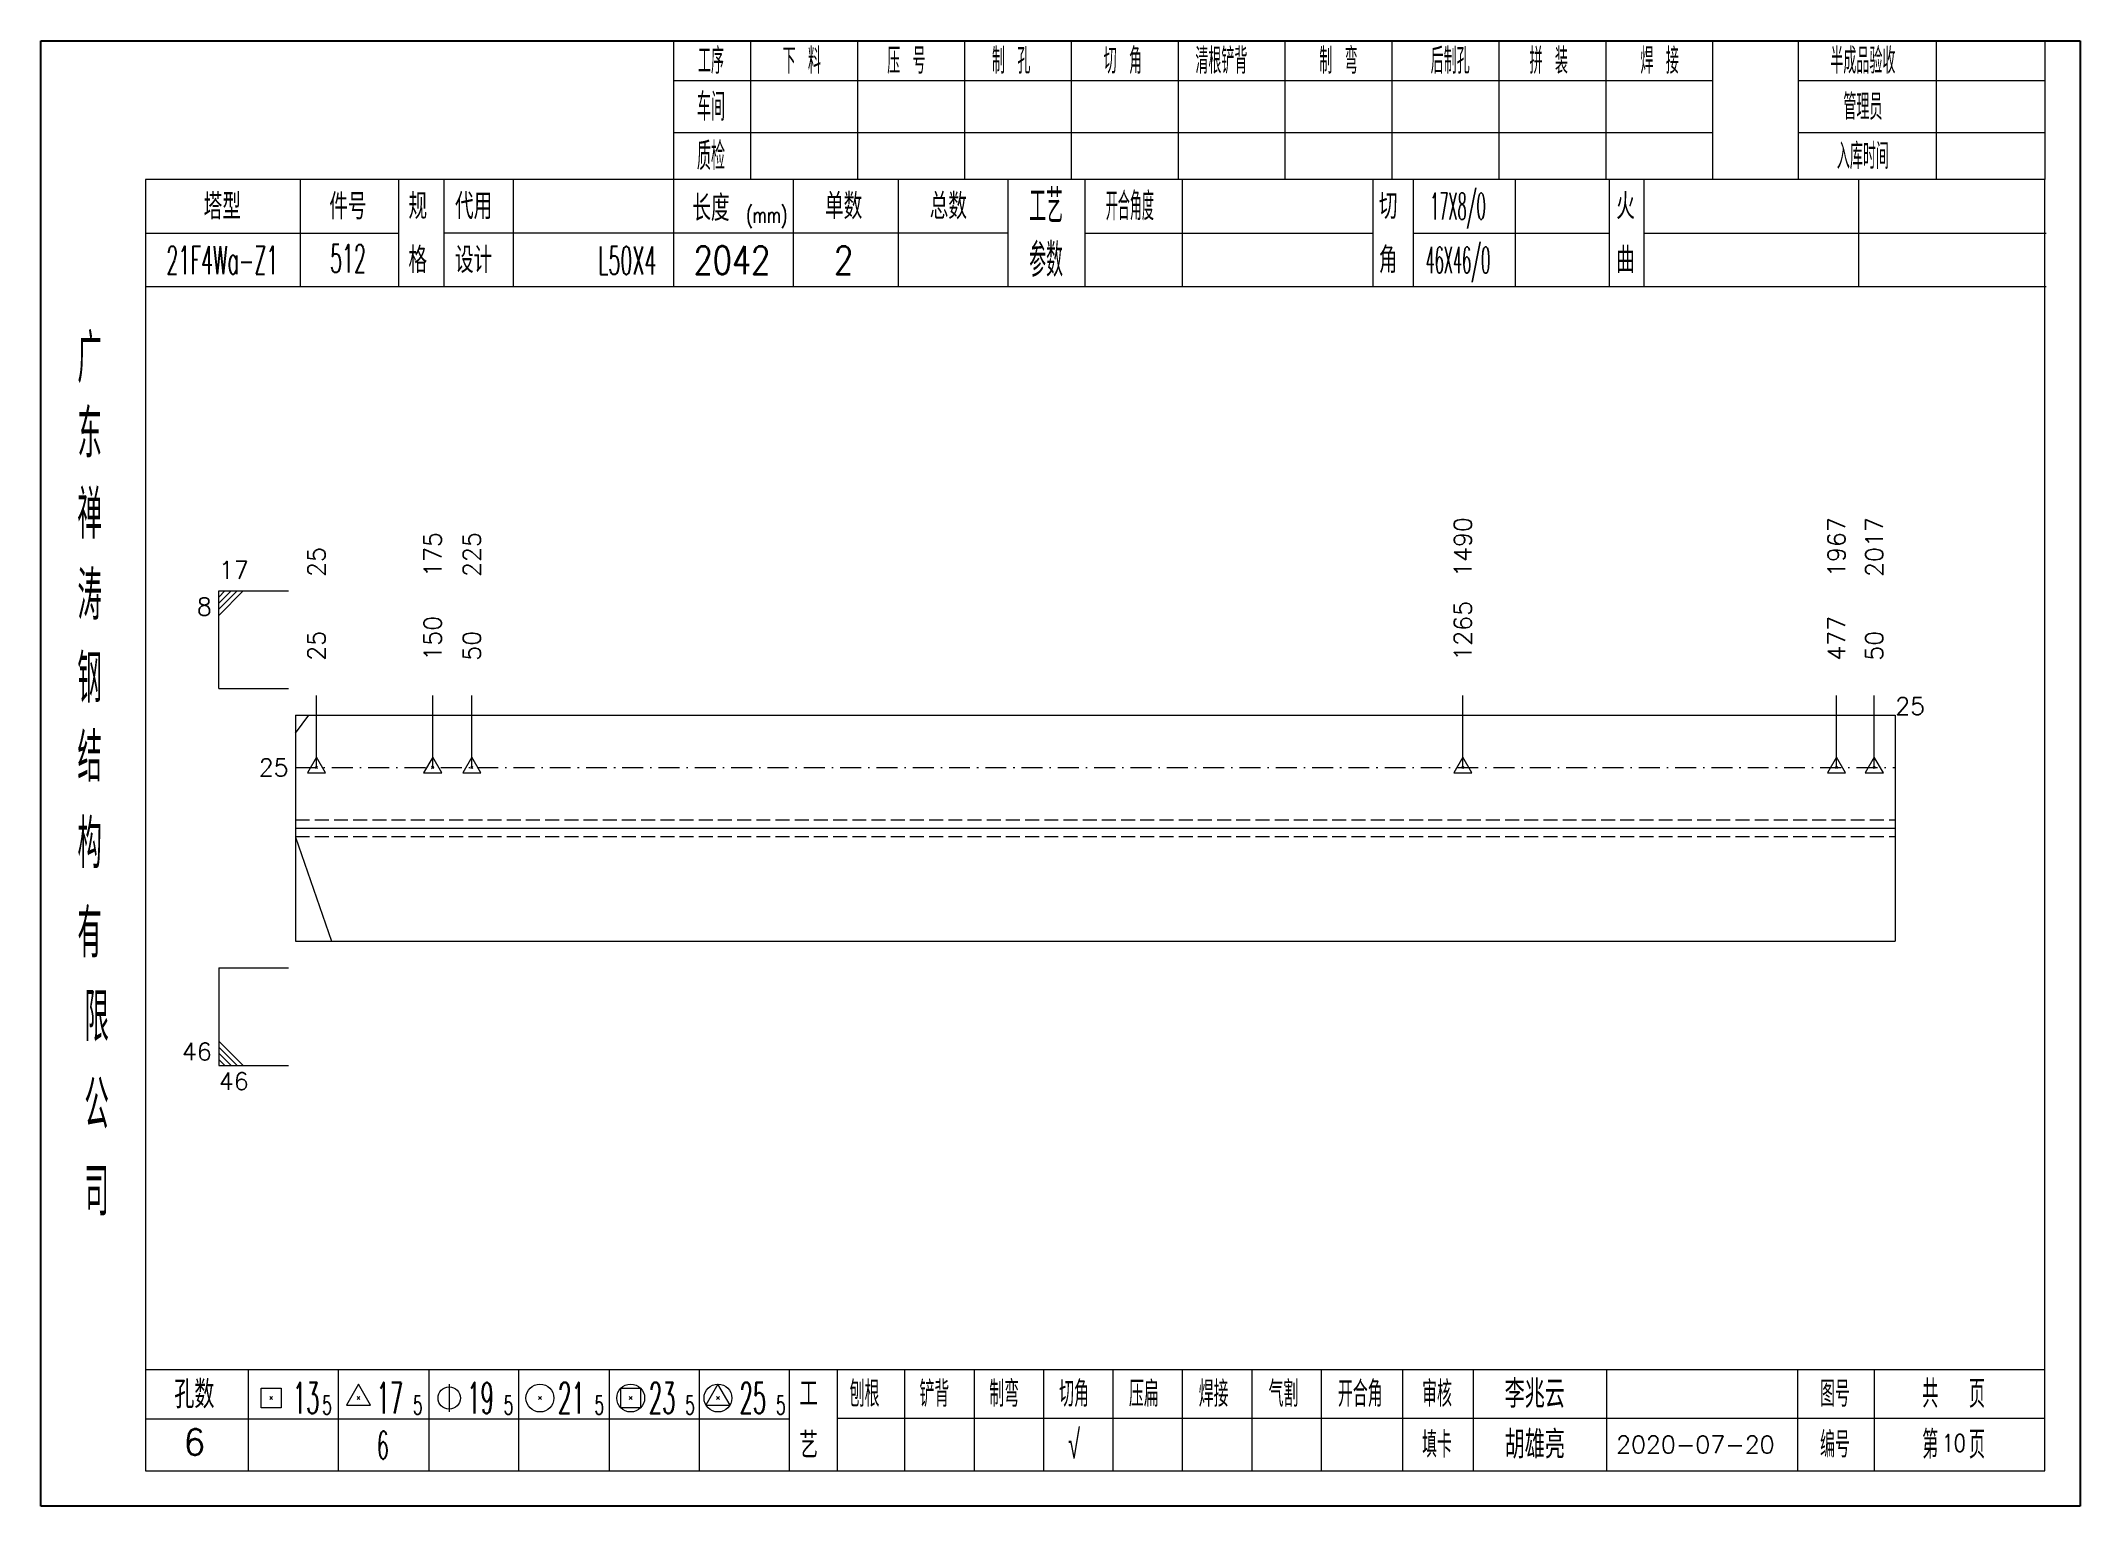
# Model space of a CAD drawing. Extents: x 1310 to 15542, y -76 to 8381.
# Drawn here: x 4325.6 to 4617.7, y 2953.8 to 3163.8 of the extents above; entities that cross this region are included whole.
import ezdxf
from ezdxf.enums import TextEntityAlignment as Align

# ---------------------------------------------------------------- set-up
doc = ezdxf.new("R2010")
doc.units = 0
doc.header["$MEASUREMENT"] = 0
doc.linetypes.add('一点画线', pattern=[5.2, 3, -1, 0.2, -1])
doc.linetypes.add('虚线', pattern=[2.75, 2, -0.75])
doc.layers.get('0').update_dxf_attribs({"linetype": 'CONTINUOUS', "lineweight": 25})
for name, color, linetype, lineweight in [('1', 7, 'CONTINUOUS', 25), ('4', 7, 'CONTINUOUS', 25), ('5', 7, 'CONTINUOUS', 25)]:
    doc.layers.add(name, color=color, linetype=linetype, lineweight=lineweight)
doc.styles.get("Standard").update_dxf_attribs({"font": 'simplex.shx', "width": 0.7, "height": 3, "bigfont": 'gbhzfs.shx'})

msp = doc.modelspace()

# ---------------------------------------------------------------- texts
at = {"color": 7, "linetype": 'Continuous', "lineweight": 13}
for s, p in [('1490', (4529.283, 3086.944)), ('1967', (4582.806, 3086.944)), ('2017', (4588.222, 3086.944)), ('25', (4365.092, 3086.944)), ('175', (4381.728, 3086.944)), ('225', (4387.339, 3086.944))]:
    msp.add_text(s, height=2.5, rotation=90, dxfattribs=at).set_placement(p, align=Align.MIDDLE_LEFT)
msp.add_text('17', height=2.5, dxfattribs=at).set_placement((4351.092, 3085.944), align=Align.BOTTOM_LEFT)
msp.add_text('8', height=2.5, dxfattribs=at).set_placement((4350.092, 3083.944), align=Align.TOP_RIGHT)
at = {"color": 8, "linetype": 'Continuous', "lineweight": 9}
for s, p in [('1265', (4529.283, 3074.944)), ('150', (4381.728, 3074.944)), ('477', (4582.806, 3074.944)), ('25', (4365.092, 3074.944)), ('50', (4387.339, 3074.944)), ('50', (4588.222, 3074.944))]:
    msp.add_text(s, height=2.5, rotation=90, dxfattribs=at).set_placement(p, align=Align.MIDDLE_LEFT)
at = {"color": 7, "linetype": 'Continuous', "lineweight": 13}
msp.add_text('25', height=2.5, dxfattribs=at).set_placement((4591.222, 3068.444), align=Align.MIDDLE_LEFT)
msp.add_text('25', height=2.5, dxfattribs=at).set_placement((4361.092, 3059.644), align=Align.MIDDLE_RIGHT)
msp.add_text('46', height=2.5, dxfattribs=at).set_placement((4350.092, 3016.944), align=Align.BOTTOM_RIGHT)
msp.add_text('46', height=2.5, dxfattribs=at).set_placement((4351.092, 3015.944), align=Align.TOP_LEFT)
at = {"layer": '4', "color": 1, "linetype": 'Continuous', "lineweight": 25}
for s, height, width, p in [('工序', 3.7, 0.7, (4421.592, 3160.901)), ('下 料', 3.7, 0.7, (4434.592, 3160.901)), ('压 号', 3.7, 0.7, (4449.592, 3160.901)), ('制 孔', 3.7, 0.7, (4464.592, 3160.901)), ('切 角', 3.7, 0.7, (4480.592, 3160.901)), ('清根铲背 ', 3.7, 0.7, (4495.592, 3160.901)), (' 制 弯', 3.7, 0.7, (4510.592, 3160.901)), (' 后制孔', 3.7, 0.7, (4526.592, 3160.901)), ('拼 装', 3.7, 0.7, (4541.592, 3160.901)), (' 焊 接', 3.7, 0.7, (4556.592, 3160.901)), ('半成品验收', 3.7, 0.7, (4586.592, 3160.901)), ('车间', 4, 0.7, (4421.592, 3154.301)), ('管理员', 3.7, 0.7, (4586.592, 3154.301)), ('质检', 4, 0.7, (4421.592, 3147.241)), ('入库时间', 3.7, 0.7, (4586.592, 3147.241)), ('工艺', 4.8, 0.7, (4469.592, 3140.061)), ('开合角度', 4, 0.6, (4481.592, 3140.061)), ('17X8/0', 3.8, 0.4, (4528.592, 3140.061)), ('(mm)', 2.24, 0.7, (4429.592, 3138.801)), ('512', 4, 0.5, (4369.592, 3132.571)), ('参数', 4.8, 0.7, (4469.592, 3132.351)), ('46X46/0', 3.8, 0.4, (4528.592, 3132.351)), ('21F4Wa-Z1', 4, 0.5, (4351.592, 3132.321)), ('L50X4', 4, 0.5, (4409.592, 3132.301)), ('2042', 4, 0.8, (4424.592, 3132.351)), ('2', 4, 0.8, (4440.592, 3132.351)), ('广', 6.96, 0.7, (4332.592, 3118.271)), ('东', 6.96, 0.7, (4332.592, 3107.481)), ('禅', 6.96, 0.7, (4332.592, 3095.891)), ('涛', 6.96, 0.7, (4332.592, 3084.291)), ('钢', 6.96, 0.7, (4332.592, 3072.401)), ('结', 6.96, 0.7, (4332.592, 3061.091)), ('构', 6.96, 0.7, (4332.592, 3048.711)), ('有', 6.96, 0.7, (4332.592, 3035.901)), ('限', 6.96, 0.7, (4333.592, 3023.901)), ('公', 6.96, 0.7, (4333.592, 3011.361)), ('司', 6.96, 0.7, (4333.592, 2998.881)), ('13', 4.47, 0.5, (4363.592, 2969.301)), ('17', 4.47, 0.5, (4375.592, 2969.301)), ('19', 4.47, 0.5, (4388.592, 2969.301)), ('21', 4.47, 0.5, (4401.592, 2969.301)), ('23', 4.47, 0.5, (4414.592, 2969.301)), ('25', 4.47, 0.5, (4427.592, 2969.301)), ('刨根', 3.7, 0.8, (4443.592, 2969.901)), ('铲背', 3.7, 0.8, (4453.592, 2969.901)), ('制弯', 3.7, 0.8, (4463.592, 2969.901)), ('切角', 3.7, 0.8, (4473.592, 2969.901)), ('压扁', 3.7, 0.8, (4483.592, 2969.901)), ('焊接', 3.7, 0.8, (4493.592, 2969.901)), ('气割', 3.7, 0.8, (4503.592, 2969.901)), ('开合角', 3.7, 0.8, (4514.592, 2969.901)), ('审核', 3.7, 0.8, (4525.592, 2969.901)), ('图号', 3.7, 0.8, (4582.592, 2969.901)), ('共  页', 4, 0.8, (4599.592, 2969.901)), ('5', 2.68, 0.6, (4366.592, 2968.301)), ('5', 2.68, 0.6, (4379.592, 2968.301)), ('5', 2.68, 0.6, (4392.592, 2968.301)), ('5', 2.68, 0.6, (4405.592, 2968.301)), ('5', 2.68, 0.6, (4418.592, 2968.301)), ('5', 2.68, 0.6, (4431.592, 2968.301)), ('√', 4, 0.6, (4473.592, 2962.631)), ('6', 4, 0.5, (4374.592, 2962.551)), ('填卡', 3.7, 0.8, (4525.592, 2962.631)), ('编号', 3.7, 0.8, (4582.592, 2962.631)), ('第  页', 4, 0.8, (4599.592, 2962.631))]:
    msp.add_text(s, height=height, dxfattribs=dict(at, width=width)).set_placement(p, align=Align.MIDDLE_CENTER)
for s, height, p in [('塔型', 3.7, (4351.592, 3140.031)), ('件号', 3.7, (4369.592, 3140.031)), ('规', 3.7, (4379.592, 3140.061)), ('代用', 3.7, (4387.592, 3140.061)), ('长度', 3.7, (4421.592, 3139.801)), ('单数', 3.7, (4440.592, 3140.061)), ('总数', 3.7, (4455.592, 3140.061)), ('切', 3.7, (4518.592, 3140.061)), ('火', 3.7, (4552.592, 3140.061)), ('格', 3.7, (4379.592, 3132.351)), ('设计', 3.7, (4387.592, 3132.351)), ('角', 3.7, (4518.592, 3132.351)), ('曲', 3.7, (4552.592, 3132.351)), ('孔数', 4, (4347.592, 2969.821)), ('工', 3.7, (4435.592, 2969.901)), ('李兆云', 4, (4539.592, 2969.901)), ('6', 3.7, (4347.592, 2962.991)), ('艺', 3.7, (4435.592, 2962.551)), ('胡雄亮', 4, (4539.592, 2962.631)), ('2020-07-20', 2.5, (4562.592, 2962.631))]:
    msp.add_text(s, height=height, dxfattribs=at).set_placement(p, align=Align.MIDDLE_CENTER)
at = {"layer": '4', "color": 6, "linetype": 'Continuous', "lineweight": 25, "width": 0.8}
msp.add_text('10', height=2.5, dxfattribs=at).set_placement((4599.617, 2962.859), align=Align.MIDDLE_CENTER)

# ---------------------------------------------------------------- blocks, each defined once
blk = doc.blocks.new('孔17.5')
at = {"layer": '5', "color": 7, "linetype": 'Continuous', "lineweight": 13}
for p, q in [((0, 1), (-0.866, -0.5)), ((-0.1, -0.1), (0.1, 0.1)), ((0.1, -0.1), (-0.1, 0.1)), ((0.866, -0.5), (0, 1)), ((-0.866, -0.5), (0.866, -0.5))]:
    blk.add_line(p, q, dxfattribs=at)
blk = doc.blocks.new('CTJGK')
at = {"color": 6, "linetype": 'Continuous'}
for p, q in [((0, 209.97), (292.13, 209.97)), ((0, 0), (0, 209.97)), ((292.13, 209.97), (292.13, 0)), ((292.13, 0), (0, 0))]:
    blk.add_line(p, q, dxfattribs=at)

# ---------------------------------------------------------------- linework, layer by layer
at = {"color": 7, "linetype": 'Continuous', "lineweight": 13}
for p, q in [((4351.092, 3084.944), (4361.092, 3084.944)), ((4351.092, 3070.944), (4351.092, 3084.944)), ((4351.967, 3084.944), (4351.092, 3084.069)), ((4352.842, 3084.944), (4351.092, 3083.194)), ((4353.717, 3084.944), (4351.092, 3082.319)), ((4354.592, 3084.944), (4351.092, 3081.444)), ((4351.092, 3070.944), (4361.092, 3070.944)), ((4365.092, 3059.644), (4365.092, 3069.944)), ((4381.728, 3059.644), (4381.728, 3069.944)), ((4387.339, 3059.644), (4387.339, 3069.944)), ((4529.283, 3059.644), (4529.283, 3069.944)), ((4582.806, 3059.644), (4582.806, 3069.944)), ((4588.222, 3059.644), (4588.222, 3069.944)), ((4362.092, 3064.552), (4363.999, 3067.144)), ((4362.092, 3049.648), (4367.253, 3034.744)), ((4351.092, 3030.944), (4361.092, 3030.944)), ((4351.092, 3030.944), (4351.092, 3016.944)), ((4354.592, 3016.944), (4351.092, 3020.444)), ((4353.717, 3016.944), (4351.092, 3019.569)), ((4352.842, 3016.944), (4351.092, 3018.694)), ((4351.967, 3016.944), (4351.092, 3017.819)), ((4351.092, 3016.944), (4361.092, 3016.944))]:
    msp.add_line(p, q, dxfattribs=at)
at = {"color": 7, "linetype": 'Continuous', "lineweight": 18}
for p, q in [((4362.092, 3067.144), (4362.092, 3034.744)), ((4362.092, 3067.144), (4591.222, 3067.144)), ((4591.222, 3067.144), (4591.222, 3034.744)), ((4362.092, 3050.944), (4591.222, 3050.944))]:
    msp.add_line(p, q, dxfattribs=at)
at = {"color": 3, "linetype": '一点画线', "lineweight": 13}
msp.add_line((4362.092, 3059.644), (4591.222, 3059.644), dxfattribs=at)
at = {"color": 1, "linetype": '虚线', "lineweight": 18}
for p, q in [((4362.092, 3052.144), (4591.222, 3052.144)), ((4362.092, 3049.744), (4591.222, 3049.744))]:
    msp.add_line(p, q, dxfattribs=at)
at = {"layer": '1', "color": 7, "linetype": 'Continuous', "lineweight": 18}
msp.add_line((4362.092, 3034.744), (4591.222, 3034.744), dxfattribs=at)
at = {"layer": '4', "color": 1, "linetype": 'Continuous', "lineweight": 18}
for p, q in [((4325.592, 3163.771), (4325.592, 2953.801)), ((4617.722, 3163.771), (4325.592, 3163.771)), ((4416.222, 3163.771), (4416.222, 3143.931)), ((4427.252, 3163.771), (4427.252, 3143.911)), ((4442.562, 3163.771), (4442.562, 3143.911)), ((4457.882, 3163.771), (4457.882, 3143.911)), ((4473.192, 3163.771), (4473.192, 3143.911)), ((4488.502, 3163.771), (4488.502, 3143.911)), ((4503.812, 3163.771), (4503.812, 3143.911)), ((4519.132, 3163.771), (4519.132, 3143.911)), ((4534.442, 3163.771), (4534.442, 3143.911)), ((4549.752, 3163.771), (4549.752, 3143.911)), ((4565.062, 3163.771), (4565.062, 3143.931)), ((4565.062, 3163.771), (4565.062, 3143.911)), ((4577.342, 3163.771), (4577.342, 3143.911)), ((4597.092, 3163.771), (4597.092, 3143.911)), ((4612.672, 3163.771), (4612.672, 3143.911)), ((4617.722, 3133.971), (4617.722, 3163.771)), ((4565.062, 3158.041), (4416.222, 3158.041)), ((4612.672, 3158.041), (4577.342, 3158.041)), ((4565.062, 3150.561), (4416.222, 3150.561)), ((4612.672, 3150.561), (4577.342, 3150.561)), ((4340.602, 3143.911), (4340.602, 2958.851)), ((4612.672, 3143.911), (4340.602, 3143.911)), ((4362.722, 3143.921), (4362.722, 3128.501)), ((4376.872, 3128.501), (4376.872, 3143.911)), ((4383.372, 3128.501), (4383.372, 3143.911)), ((4393.242, 3143.911), (4393.242, 3128.501)), ((4416.222, 3143.931), (4416.222, 3128.501)), ((4433.342, 3143.911), (4433.342, 3128.501)), ((4448.392, 3143.911), (4448.392, 3128.501)), ((4464.092, 3143.911), (4464.092, 3128.501)), ((4475.152, 3143.911), (4475.152, 3128.501)), ((4489.102, 3143.911), (4489.102, 3128.501)), ((4516.402, 3143.911), (4516.402, 3128.501)), ((4522.162, 3143.911), (4522.162, 3128.501)), ((4536.782, 3143.911), (4536.782, 3128.501)), ((4550.242, 3143.911), (4550.242, 3128.501)), ((4555.232, 3143.911), (4555.232, 3128.501)), ((4585.972, 3143.911), (4585.972, 3128.501)), ((4612.672, 2958.851), (4612.672, 3143.911)), ((4376.872, 3136.151), (4340.602, 3136.151)), ((4464.092, 3136.201), (4383.372, 3136.201)), ((4475.152, 3136.201), (4516.402, 3136.201)), ((4522.162, 3136.201), (4550.242, 3136.201)), ((4555.232, 3136.201), (4612.852, 3136.201)), ((4617.722, 2953.801), (4617.722, 3133.971)), ((4612.852, 3128.501), (4340.602, 3128.501)), ((4340.602, 2973.381), (4612.672, 2973.381)), ((4355.292, 2973.381), (4355.292, 2958.851)), ((4368.222, 2958.851), (4368.222, 2973.381)), ((4381.152, 2973.381), (4381.152, 2958.851)), ((4394.072, 2958.851), (4394.072, 2973.381)), ((4407.002, 2973.381), (4407.002, 2958.851)), ((4419.932, 2958.851), (4419.932, 2973.381)), ((4432.852, 2958.851), (4432.852, 2973.381)), ((4439.722, 2958.851), (4439.722, 2973.381)), ((4449.382, 2958.851), (4449.382, 2973.381)), ((4459.322, 2958.851), (4459.322, 2973.381)), ((4469.262, 2958.851), (4469.262, 2973.381)), ((4479.212, 2958.851), (4479.212, 2973.381)), ((4489.152, 2958.851), (4489.152, 2973.381)), ((4499.092, 2958.851), (4499.092, 2973.381)), ((4509.042, 2958.851), (4509.042, 2973.381)), ((4520.682, 2958.851), (4520.682, 2973.381)), ((4530.832, 2958.851), (4530.832, 2973.381)), ((4549.892, 2958.851), (4549.892, 2973.381)), ((4577.272, 2958.851), (4577.272, 2973.381)), ((4588.232, 2958.851), (4588.232, 2973.381)), ((4432.852, 2966.251), (4340.602, 2966.251)), ((4439.682, 2966.411), (4612.672, 2966.411)), ((4340.602, 2958.851), (4612.672, 2958.851)), ((4325.592, 2953.801), (4617.722, 2953.801))]:
    msp.add_line(p, q, dxfattribs=at)
at = {"layer": '4', "color": 7, "linetype": 'Continuous', "lineweight": 13}
for p, q in [((4371.092, 2971.301), (4369.36, 2968.301)), ((4372.824, 2968.301), (4371.092, 2971.301)), ((4384.092, 2971.301), (4384.092, 2967.301)), ((4422.592, 2971.301), (4420.86, 2968.301)), ((4424.324, 2968.301), (4422.592, 2971.301)), ((4357.178, 2967.887), (4357.178, 2970.715)), ((4357.178, 2970.715), (4360.006, 2970.715)), ((4358.392, 2969.101), (4358.792, 2969.501)), ((4358.792, 2969.101), (4358.392, 2969.501)), ((4360.006, 2970.715), (4360.006, 2967.887)), ((4369.36, 2968.301), (4372.824, 2968.301)), ((4370.892, 2969.101), (4371.292, 2969.501)), ((4371.292, 2969.101), (4370.892, 2969.501)), ((4396.892, 2969.101), (4397.292, 2969.501)), ((4397.292, 2969.101), (4396.892, 2969.501)), ((4408.678, 2967.887), (4408.678, 2970.715)), ((4408.678, 2970.715), (4411.506, 2970.715)), ((4409.892, 2969.101), (4410.292, 2969.501)), ((4410.292, 2969.101), (4409.892, 2969.501)), ((4411.506, 2970.715), (4411.506, 2967.887)), ((4420.86, 2968.301), (4424.324, 2968.301)), ((4422.392, 2969.101), (4422.792, 2969.501)), ((4422.792, 2969.101), (4422.392, 2969.501)), ((4360.006, 2967.887), (4357.178, 2967.887)), ((4411.506, 2967.887), (4408.678, 2967.887))]:
    msp.add_line(p, q, dxfattribs=at)
for centre, radius in [((4397.092, 2969.301), 2), ((4410.092, 2969.301), 2), ((4422.592, 2969.301), 2), ((4384.092, 2969.301), 1.6)]:
    msp.add_circle(centre, radius, dxfattribs=at)

# ---------------------------------------------------------------- block references
at = {"color": 0, "linetype": 'Continuous'}
msp.add_blockref('CTJGK', (4325.592, 2953.801), dxfattribs=at)
at = {"color": 8, "linetype": 'Continuous', "lineweight": 9, "xscale": 1.5, "yscale": 1.5, "zscale": 1.5}
for p in [(4365.092, 3059.644), (4381.728, 3059.644), (4387.339, 3059.644), (4529.283, 3059.644), (4582.806, 3059.644), (4588.222, 3059.644)]:
    msp.add_blockref('孔17.5', p, dxfattribs=at)

msp.set_redraw_order([(e.dxf.handle, doc.entitydb.next_handle()) for e in msp.query("TEXT MTEXT ATTDEF DIMENSION ARC_DIMENSION")])  # texts and dimensions are drawn at this point

doc.saveas('drawing.dxf')
